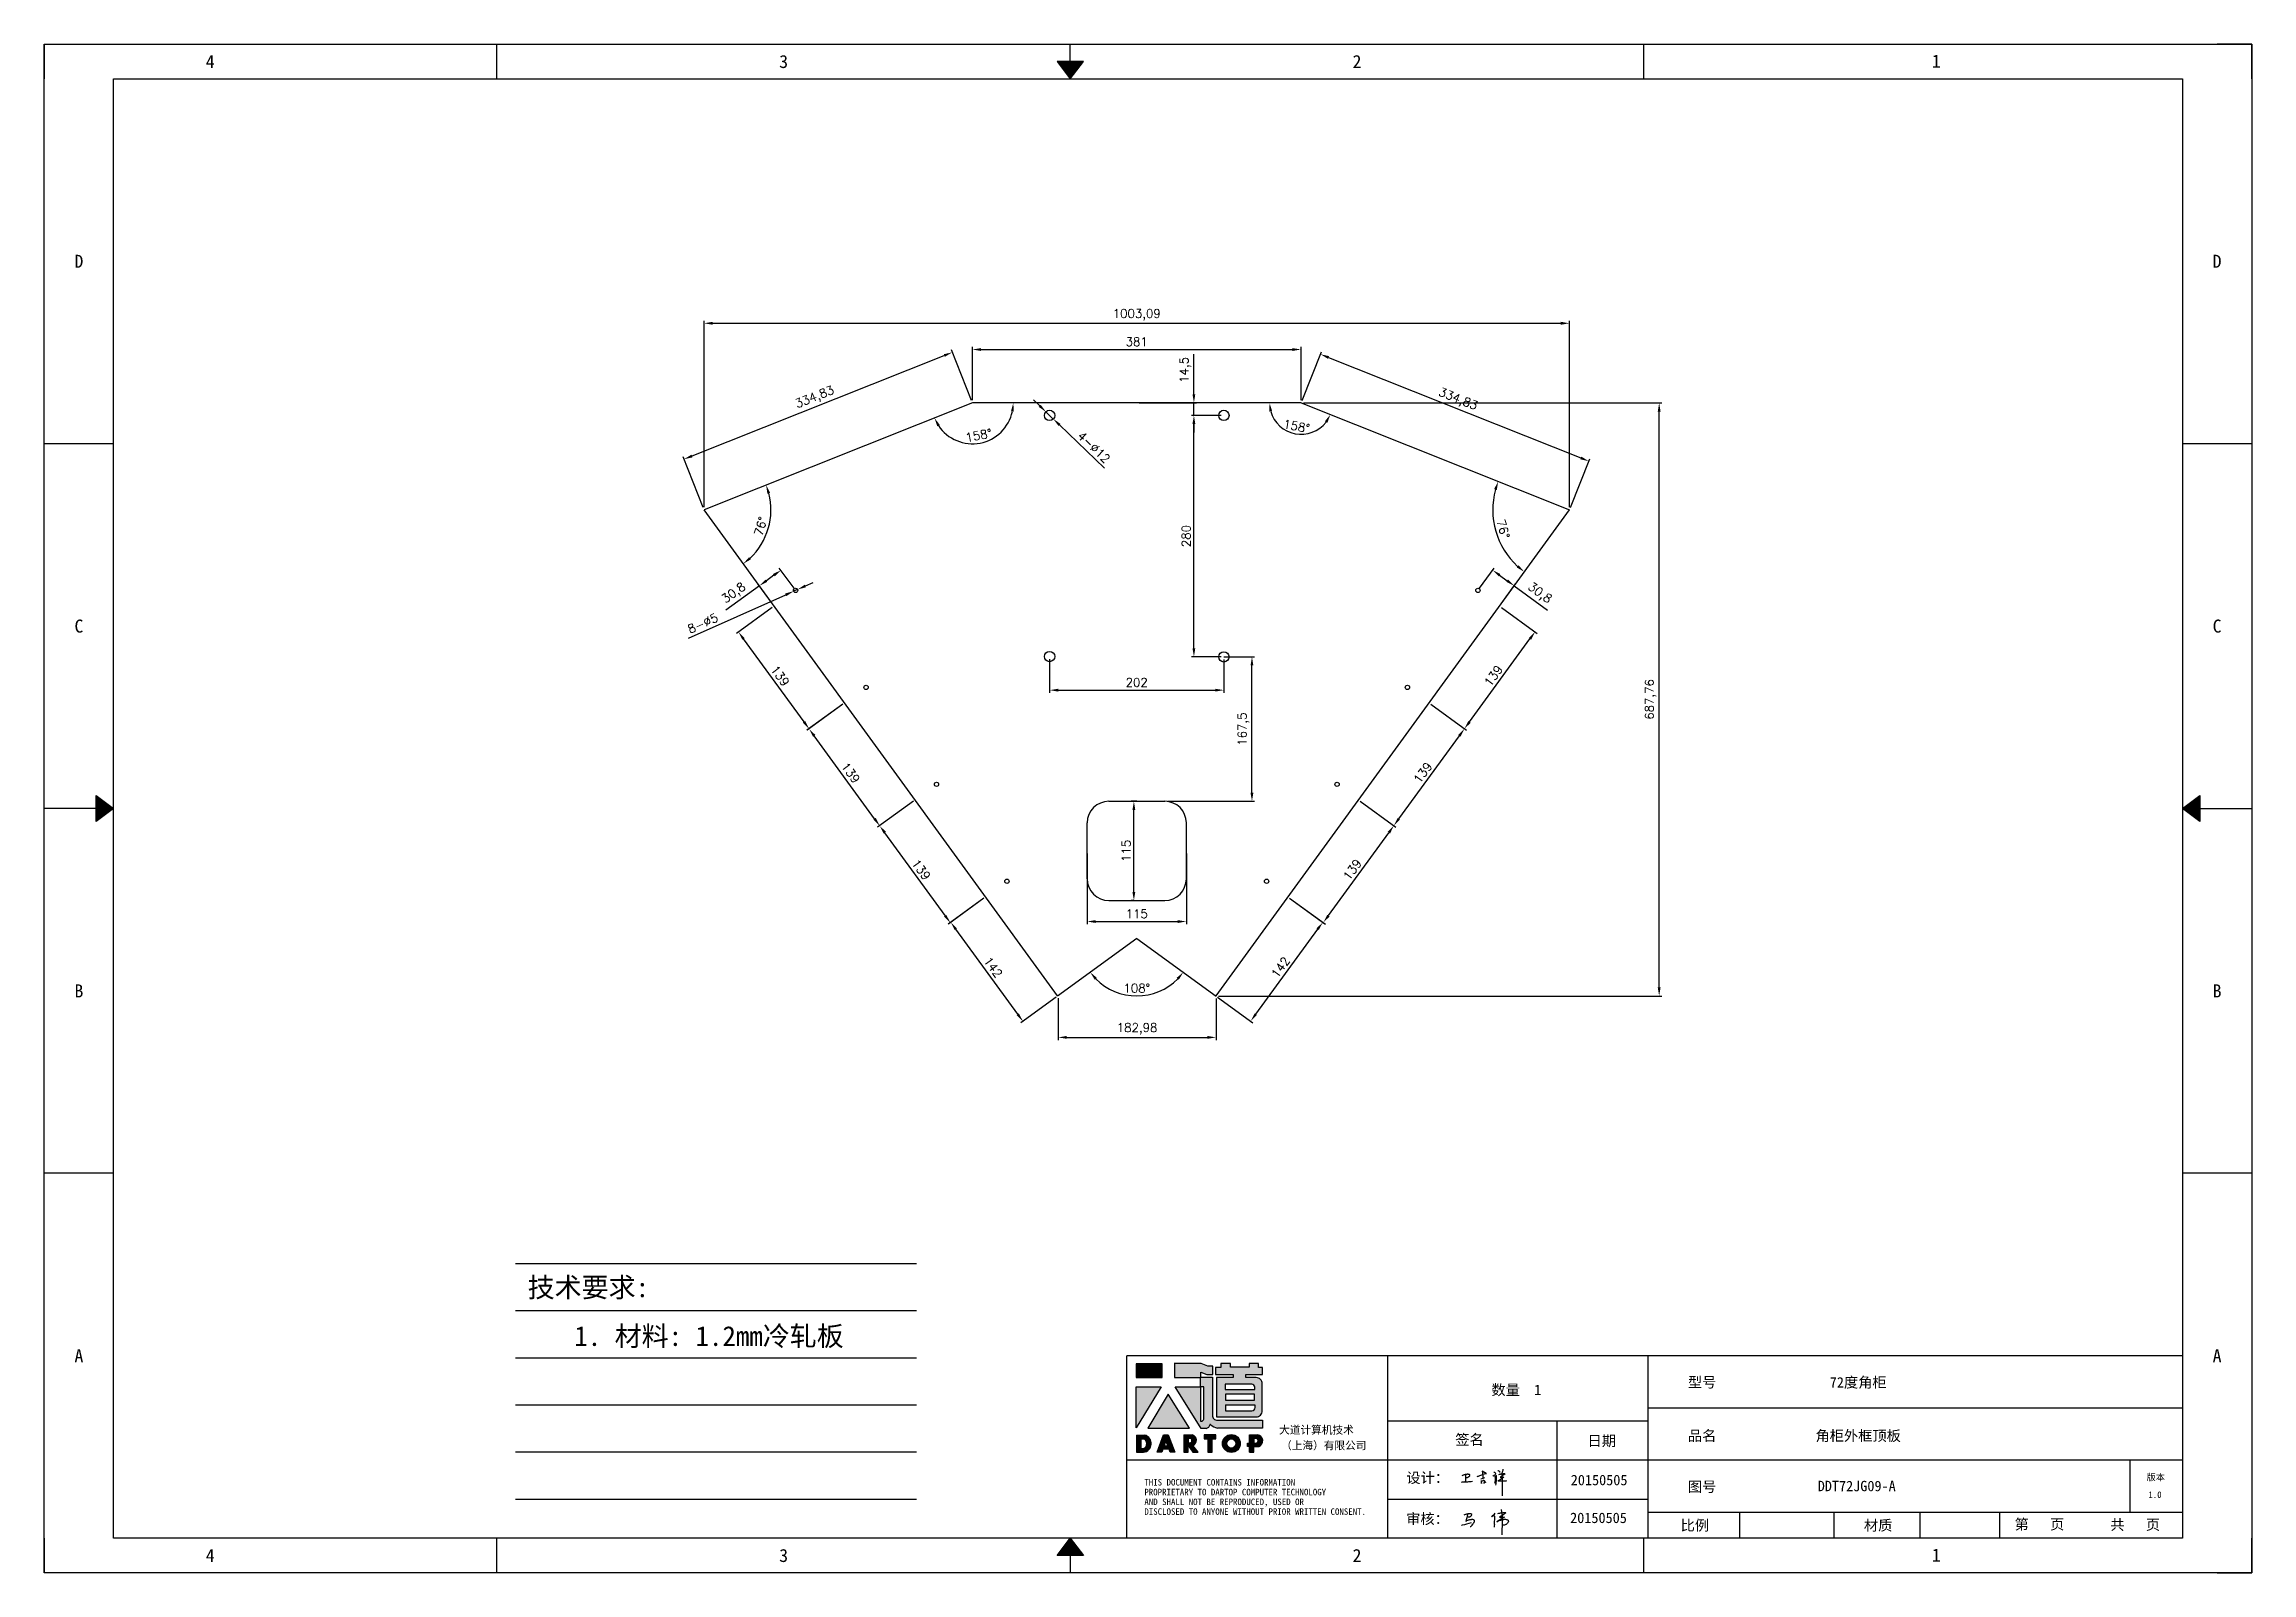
# Model space of a CAD drawing. Header units: millimetres. Extents: x -43476 to -13830, y -16942 to 55335.
# Drawn here: x -37565 to -35005, y 24800 to 26572 of the extents above; entities that cross this region are included whole.
import ezdxf
from ezdxf.enums import TextEntityAlignment as Align

# ---------------------------------------------------------------- set-up
doc = ezdxf.new("R2010")
doc.units = ezdxf.units.MM
doc.linetypes.add('DOT', pattern=[0.25, 0, -0.25])
doc.layers.add('4', color=7, linetype='Continuous')
doc.layers.add('print', color=30, linetype='Continuous')
doc.layers.add('dim', color=2, linetype='Continuous', lineweight=9)
doc.styles.add('Dartop', font='')
doc.styles.add('HZ', font='')
doc.styles.add('hzHT', font='simhei.ttf')
doc.styles.get("Standard").update_dxf_attribs({"font": 'txt', "bigfont": 'gbcbig.shx'})
doc.styles.get('Dartop').set_extended_font_data('FangSong_GB2312')
doc.styles.get('HZ').set_extended_font_data('SimSun')
doc.dimstyles.new('2-small', dxfattribs={"dimtxt": 10, "dimasz": 10, "dimexe": 3, "dimexo": 3, "dimgap": 4, "dimtad": 1, "dimtxsty": 'Standard', "dimcen": 5, "dimadec": 0, "dimazin": 0, "dimtfac": 1, "dimtmove": 0, "dimatfit": 3, "dimfxl": 0, "dimarcsym": 0})

msp = doc.modelspace()

# ---------------------------------------------------------------- texts
at = {"color": 0}
for s, height, style, p in [('4', 15.108, 'Dartop', (-37372.041, 26552.138)), ('3', 15.108, 'Dartop', (-36707.288, 26552.138)), ('2', 15.108, 'Dartop', (-36042.535, 26552.138)), ('1', 15.108, 'Dartop', (-35370.896, 26552.618)), ('D', 15.108, 'Dartop', (-37524.29, 26320.482)), ('D', 15.108, 'Dartop', (-35045.406, 26320.482)), ('C', 15.108, 'Dartop', (-37524.29, 25897.458)), ('C', 15.108, 'Dartop', (-35045.406, 25897.458)), ('B', 15.108, 'Dartop', (-37524.29, 25474.433)), ('B', 15.108, 'Dartop', (-35045.406, 25474.433)), ('A', 15.108, 'Dartop', (-37524.29, 25051.408)), ('A', 15.108, 'Dartop', (-35045.406, 25051.408)), ('数量  1', 12.0864, 'hzHT', (-35857.828, 25011.789)), ('型号', 12.0864, 'hzHT', (-35642.416, 25020.665)), ('72度角柜', 12.0864, 'hzHT', (-35461.493, 25020.531)), ('签名', 12.0864, 'hzHT', (-35912.121, 24954.19)), ('日期', 12.0864, 'hzHT', (-35758.758, 24952.703)), ('品名', 12.0864, 'hzHT', (-35642.416, 24958.618)), ('角柜外框顶板', 12.0864, 'hzHT', (-35461.493, 24958.618)), ('20150505', 12.0864, 'hzHT', (-35761.861, 24907.264)), ('图号', 12.0864, 'hzHT', (-35642.416, 24899.541)), ('DDT72JG09-A', 12.08642, 'hzHT', (-35463.183, 24900.33)), ('版本', 7.554, 'hzHT', (-35116.492, 24910.49)), ('1.0', 7.554, 'Dartop', (-35117.401, 24890.302)), ('20150505', 12.0864, 'hzHT', (-35762.58, 24863.408)), ('比例', 12.0864, 'hzHT', (-35650.844, 24854.69)), ('材质', 12.0864, 'hzHT', (-35438.344, 24854.69)), ('第   页', 12.0864, 'hzHT', (-35251.376, 24855.943)), ('共   页', 12.0864, 'hzHT', (-35140.352, 24855.503)), ('4', 15.108, 'Dartop', (-37372.041, 24819.752)), ('3', 15.108, 'Dartop', (-36707.288, 24819.752)), ('2', 15.108, 'Dartop', (-36042.535, 24819.752)), ('1', 15.108, 'Dartop', (-35370.896, 24820.231))]:
    msp.add_text(s, height=height, dxfattribs=dict(at, style=style)).set_placement(p, align=Align.MIDDLE_CENTER)
at = {"style": 'HZ'}
for s, p in [('技术要求:', (-36933.66, 25130.687)), ('1. 材料: 1.2mm冷轧板', (-36793.792, 25074.201))]:
    msp.add_text(s, height=22.932, dxfattribs=at).set_placement(p, align=Align.MIDDLE_CENTER)
at = {"color": 0, "style": 'hzHT'}
for s, height, p in [('THIS DOCUMENT CONTAINS INFORMATION', 7.55401, (-36289.049, 24900.858)), ('设计：', 12.0864, (-35985.338, 24903.834)), ('AND SHALL NOT BE REPRODUCED, USED OR', 7.55401, (-36289.049, 24878.196)), ('PROPRIETARY TO DARTOP COMPUTER TECHNOLOGY', 7.55401, (-36289.049, 24889.527)), ('DISCLOSED TO ANYONE WITHOUT PRIOR WRITTEN CONSENT.', 7.55401, (-36289.049, 24866.865)), ('审核：', 12.0864, (-35985.518, 24856.239))]:
    msp.add_text(s, height=height, dxfattribs=at).set_placement(p)
at = {"layer": '4', "color": 0, "style": 'hzHT'}
for s, p in [('大道计算机技术', (-36132.812, 24960.857)), ('（上海）有限公司', (-36130.531, 24942.79))]:
    msp.add_text(s, height=9.0648, dxfattribs=at).set_placement(p)

# ---------------------------------------------------------------- blocks, each defined once
blk = doc.blocks.new('*U5')
at = {"color": 254, "linetype": 'Continuous', "extrusion": (0, 0, -1)}
for points in [[(-17, 0.333), (-16.812, 0.25), (-17, 0.5)], [(-17, 0.333), (-17.188, 0.25), (-16.812, 0.25)], [(-17, 0.333), (-17, 0.5), (-17.188, 0.25)]]:
    blk.add_solid(points, dxfattribs=at)
blk = doc.blocks.new('*U4')
at = {"color": 254, "linetype": 'Continuous', "extrusion": (0, 0, -1)}
for points in [[(-33.167, 11), (-33, 11), (-33.25, 11.188)], [(-33.167, 11), (-33.25, 11.188), (-33.25, 10.812)], [(-33.167, 11), (-33.25, 10.812), (-33, 11)]]:
    blk.add_solid(points, dxfattribs=at)
blk = doc.blocks.new('*U6')
at = {"color": 254, "linetype": 'Continuous'}
for points in [[(17, 21.667), (17.188, 21.75), (16.812, 21.75)], [(17, 21.667), (16.812, 21.75), (17, 21.5)], [(17, 21.667), (17, 21.5), (17.188, 21.75)]]:
    blk.add_solid(points, dxfattribs=at)
blk = doc.blocks.new('*U3')
at = {"color": 254, "linetype": 'Continuous', "extrusion": (0, 0, -1)}
for points in [[(-0.833, 11), (-0.75, 10.812), (-0.75, 11.188)], [(-0.833, 11), (-0.75, 11.188), (-1, 11)], [(-0.833, 11), (-1, 11), (-0.75, 10.812)]]:
    blk.add_solid(points, dxfattribs=at)
blk = doc.blocks.new('dadao')
for p, q in [((48, 19.2), (44.9, 10.4)), ((44.9, 10.4), (51.2, 10.4)), ((51.2, 10.4), (48, 19.2))]:
    blk.add_line(p, q)
for points in [[(41.8, 121.6), (41.8, 143.7), (-0.4, 143.7), (-0.4, 121.6), (41.8, 121.6)], [(104.8, 122), (104.8, 130.3), (114.1, 126.3), (124.2, 126.3), (124.2, 139.6), (115.9, 139.6), (105.1, 143.9), (61.5, 143.9)], [(61.7, 144), (61.7, 121.3), (103.9, 121.3)], [(113.4, 38.7), (105.1, 38.7), (63, 106.5), (103.9, 106.5), (103.9, 120.9), (103.9, 121.3)], [(109.7, 53.6), (109.7, 106.2), (104.3, 106.2), (104.3, 50.4), (106.6, 50.4)], [(144.6, 94.4), (144.6, 84.8), (192, 84.8), (192, 94.1), (144.9, 94.1)], [(120.2, 45), (119.5, 45), (119.5, 44.6)], [(0, 28), (0, 0), (11.8, 0)], [(0.1, 28), (14, 28)], [(7.1, 21.8), (7.1, 6.1), (12, 6.1)], [(7.1, 21.8), (11.4, 21.8)], [(76.8, 28.2), (76.8, 0), (84.1, 0), (84.1, 11.1), (91.6, -0.1), (100.3, -0.1), (91.7, 11.1)], [(76.8, 28.2), (90.6, 28.2)], [(84, 22.7), (84, 15.3), (87.2, 15.3)], [(84, 22.7), (87.3, 22.7)], [(183.7, 0), (183.7, 9.6), (180.6, 9.6), (180.6, 14.9), (183.8, 14.9), (183.8, 28.1), (196.1, 28.1), (196.5, 28.1)], [(183.7, 0), (190.9, 0), (190.9, 9.6), (198.8, 9.6)], [(194.9, 22.3), (190.8, 22.3), (190.8, 15), (194.4, 15)]]:
    blk.add_lwpolyline(points)
blk.add_lwpolyline([(137.1, 144.2), (137.1, 137.9), (128.3, 137.9), (128.3, 126.5), (157.3, 126.5), (157.3, 121.5), (130.3, 121.5), (130.3, 57.5), (194.4, 57.5, 0.414214), (204.4, 67.5), (204.4, 111.3, 0.414214), (194.4, 121.3), (177.5, 121.3), (177.5, 126.3), (204.7, 126.3), (204.7, 137.7), (198.2, 137.7), (198.2, 143.9), (183.3, 143.9), (183.3, 138), (153, 138), (153, 144.2), (137.1, 144.2)], format="xyb", close=True)
for points in [[(104.8, 122), (123.4, 122), (123.4, 60, 0.414214), (131.4, 52), (204.8, 52), (204.8, 39.1), (131.7, 39.1)], [(144.3, 110.8), (144.3, 101.8), (192.3, 101.8), (192.3, 105.5, 0.414214), (187.3, 110.5), (144.3, 110.5)], [(144.6, 77), (144.6, 67.5), (187.6, 67.5, 0.414214), (192.6, 72.5), (192.6, 76.4), (144.6, 76.4)]]:
    blk.add_lwpolyline(points, format="xyb")
for points in [[(-0.3, 106.2), (40.4, 106.2), (-0.3, 39.7), (-0.3, 106.2)], [(51.7, 94.1), (18.4, 39.3), (86.2, 39.3)], [(43.8, 28.2), (51.8, 28.2), (62.6, -0.1), (55, -0.1), (53.2, 5), (42.9, 5), (41.1, 0), (33.6, 0)], [(110, 28.1), (110, 21.9), (116, 21.9), (116, -0.1), (123.2, -0.1), (123.2, 22), (129.2, 22), (129.2, 28.1), (110, 28.1)]]:
    blk.add_lwpolyline(points, close=True)
for radius in [14.5, 7.44]:
    blk.add_circle((154.2, 14.2), radius)
for centre, radius, start, end in [((99.2, 60.7), 12.6, 305.6399, 325.969), ((111.6, 46.7), 8.19, 282.9811, 347.6627), ((136, 61.7), 22.9, 226.7358, 259.3209), ((8.5, 13.9), 8.49, 294.2143, 69.7177), ((9.6, 14.2), 14.4, 278.6604, 72.3203), ((86.4, 19), 3.8, 282.527, 76.7196), ((88.6, 19.4), 8.95, 290.6073, 77.2124), ((193.7, 18.7), 3.8, 280.9891, 72.5513), ((195.7, 18.6), 9.51, 288.8959, 85.2442)]:
    blk.add_arc(centre, radius, start, end)
blk = doc.blocks.new('h')
for p, q in [((20768.1, -2360.9), (20773, -2359.1)), ((20769.5, -2366.9), (20769.8, -2370.6)), ((20769.8, -2370.6), (20770.9, -2378)), ((20770.9, -2378), (20771.5, -2370.6)), ((20772.4, -2369.3), (20774.9, -2367.8)), ((20773, -2359.1), (20784.1, -2355.2)), ((20773.3, -2331.8), (20775.3, -2338.7)), ((20789.1, -2340.9), (20773.5, -2331.9)), ((20775.3, -2338.7), (20775.6, -2351.2)), ((20775.6, -2351.2), (20775.5, -2357.3)), ((20782.2, -2369.2), (20780, -2377.1)), ((20780, -2377.1), (20788.3, -2371.3)), ((20780.1, -2366.4), (20780.8, -2366.4)), ((20781.9, -2367.4), (20782.2, -2369.2)), ((20845.7, -2343.5), (20848.4, -2353)), ((20848.9, -2370.3), (20847.9, -2424)), ((20848.4, -2353), (20848.9, -2370.3))]:
    blk.add_line(p, q)
for points in [[(20696.6, -2372.4, 0.002073), (20710.6, -2371.9, 0.016137), (20719.6, -2371.3, 0.008314), (20736.9, -2369.3)], [(20699.1, -2348.2, -0.029745), (20704.6, -2345.4, -0.046842), (20708.4, -2344.2, -0.00919), (20714.3, -2343, -0.018517), (20717.2, -2342.5, -0.037841), (20720.3, -2342.4, -0.039541), (20723.2, -2342.8, -0.149785), (20726, -2344.3, -0.204935), (20726.9, -2346.6, -0.074872), (20726.5, -2348.3, -0.061615), (20725.6, -2350.3, -0.034204), (20723.8, -2352.6, -0.045776), (20722.3, -2354.1, -0.054985), (20720.4, -2355.3, -0.036348), (20717.3, -2356.5, -0.067752), (20715.7, -2356.8, -0.043553), (20713.2, -2356.7)], [(20755, -2351.9, -0.024077), (20759.9, -2350.1, -0.013147), (20768.7, -2346.5, -0.00522), (20775.4, -2344.1, -0.018517), (20777.3, -2343.4, -0.008274), (20786.3, -2341, -0.039541), (20788.3, -2340.8, -0.079216), (20789.4, -2341, -0.204935)], [(20813.5, -2350.1, 0.007348), (20815.9, -2348.7, 0.008421), (20818, -2347.3, 0.009459), (20819.7, -2346.2, -0.016325), (20820.7, -2345.5, -0.173771), (20821.8, -2345.3, -0.085159), (20823.9, -2346, -0.125883), (20826, -2347.9, -0.160659), (20826.6, -2350.1, -0.010447), (20826.5, -2352.3, -0.008247), (20826.2, -2355.1, -0.002698), (20825.3, -2374, 0.001562), (20823.9, -2383.7, 0.016137)], [(20816.8, -2335, -0.053561), (20819.6, -2336.1, -0.075272), (20821.3, -2337.3, -0.005295), (20822.5, -2338.5, -0.009337), (20823.1, -2339.1, -0.026146), (20823.7, -2339.8, -0.016644), (20824.5, -2340.9)], [(20832.1, -2329.2, -0.053561), (20834.9, -2330.3, -0.075272), (20836.7, -2331.5, -0.005295), (20837.8, -2332.6, -0.009337), (20838.5, -2333.3, -0.026146), (20839, -2334, -0.016644), (20839.8, -2335.1)], [(20836, -2343.7, -0.02797), (20842.1, -2342.6, -0.048868), (20845.6, -2342.2, -0.00919), (20851.1, -2341.4, -0.018517), (20853.9, -2341.1, -0.037841), (20856.7, -2341.2, -0.039541), (20859.4, -2341.6, -0.018282), (20840.6, -2354.7, -0.000937)], [(20847.6, -2340.2, 0.021784), (20849.6, -2335.9, 0.028296), (20850.8, -2332.4, 0.008136), (20851.9, -2328.2, 0.028913), (20852.2, -2327, 0.08193), (20852.1, -2325.9, 0.075058), (20851.7, -2324.7, 0.275043)]]:
    blk.add_lwpolyline(points, format="xyb")
for points in [[(20711.3, -2343.5), (20711.3, -2343.5), (20711.5, -2355.8), (20710.7, -2368), (20710.6, -2371.9)], [(20821.5, -2350.6), (20822.4, -2359.2), (20822.2, -2364.9), (20821.7, -2369), (20821.3, -2376.3), (20823.6, -2368.5), (20827.2, -2366.3), (20829.5, -2366.3)], [(20840.6, -2354.7), (20850, -2354.7), (20855, -2354.3), (20845.9, -2361.1), (20840.5, -2364), (20833, -2367.5), (20863.2, -2367.4), (20865.9, -2367.3)]]:
    blk.add_lwpolyline(points)
for centre, radius, start, end in [((20773.7, -2371.2), 2.3, 121.9907, 163.60158), ((20787.5, -2406), 40.3, 100.61827, 108.24823), ((20780.8, -2367.6), 1.15, 9.4675, 90)]:
    blk.add_arc(centre, radius, start, end)
blk = doc.blocks.new('*D190')
at = {"layer": 'Defpoints', "color": 0, "transparency": 16777216}
for p in [(-36107.4, 26218.2), (-36488.4, 26156.3), (-36107.4, 26156.3)]:
    blk.add_point(p, dxfattribs=at)
at = {"layer": 'dim', "color": 0, "lineweight": -2, "transparency": 16777216}
for p, q in [((-36488.4, 26159.3), (-36488.4, 26221.2)), ((-36478.4, 26218.2), (-36117.4, 26218.2)), ((-36107.4, 26159.3), (-36107.4, 26221.2))]:
    blk.add_line(p, q, dxfattribs=at)
at = {"layer": 'dim', "color": 0, "transparency": 16777216}
for points in [[(-36478.4, 26219.8), (-36478.4, 26216.5), (-36488.4, 26218.2)], [(-36117.4, 26219.8), (-36117.4, 26216.5), (-36107.4, 26218.2)]]:
    blk.add_solid(points, dxfattribs=at)
at = {"layer": 'dim', "color": 0, "transparency": 16777216, "insert": (-36297.9, 26227.2), "char_height": 10, "attachment_point": 5}
blk.add_mtext('381', dxfattribs=at)
blk = doc.blocks.new('*D191')
at = {"layer": 'Defpoints', "color": 0}
for p in [(-36398.9, 25862.1), (-36196.9, 25861.8), (-36196.9, 25823.2)]:
    blk.add_point(p, dxfattribs=at)
at = {"layer": 'dim', "color": 0, "lineweight": -2}
for p, q in [((-36398.9, 25859.1), (-36398.9, 25820.2)), ((-36196.9, 25858.8), (-36196.9, 25820.2)), ((-36388.9, 25823.2), (-36206.9, 25823.2))]:
    blk.add_line(p, q, dxfattribs=at)
at = {"layer": 'dim', "color": 0}
for points in [[(-36388.9, 25824.8), (-36388.9, 25821.5), (-36398.9, 25823.2)], [(-36206.9, 25824.8), (-36206.9, 25821.5), (-36196.9, 25823.2)]]:
    blk.add_solid(points, dxfattribs=at)
at = {"layer": 'dim', "color": 0, "insert": (-36297.9, 25832.2), "char_height": 10, "attachment_point": 5}
blk.add_mtext('202', dxfattribs=at)
blk = doc.blocks.new('*D192')
at = {"layer": 'Defpoints', "color": 0}
for p in [(-36297.9, 26156.3), (-36231.6, 26156.3), (-36196.9, 26141.8)]:
    blk.add_point(p, dxfattribs=at)
at = {"layer": 'dim', "color": 0, "lineweight": -2}
for p, q in [((-36231.6, 26166.3), (-36231.6, 26212.6)), ((-36294.9, 26156.3), (-36228.6, 26156.3)), ((-36199.9, 26141.8), (-36234.6, 26141.8)), ((-36231.6, 26141.8), (-36231.6, 26156.3)), ((-36231.6, 26131.8), (-36231.6, 26121.8))]:
    blk.add_line(p, q, dxfattribs=at)
at = {"layer": 'dim', "color": 0}
for points in [[(-36233.3, 26166.3), (-36230, 26166.3), (-36231.6, 26156.3)], [(-36233.3, 26131.8), (-36230, 26131.8), (-36231.6, 26141.8)]]:
    blk.add_solid(points, dxfattribs=at)
at = {"layer": 'dim', "color": 0, "insert": (-36241.5, 26194.5), "char_height": 10, "attachment_point": 5, "rotation": 90}
blk.add_mtext('14,5', dxfattribs=at)
blk = doc.blocks.new('*D193')
at = {"layer": 'Defpoints', "color": 0, "transparency": 16777216}
for p in [(-36301.2, 25694.3), (-36294.9, 25694.3), (-36297.9, 25579.3)]:
    blk.add_point(p, dxfattribs=at)
at = {"layer": 'dim', "color": 0, "lineweight": -2, "transparency": 16777216}
for p, q in [((-36297.9, 25694.3), (-36304.2, 25694.3)), ((-36301.2, 25589.3), (-36301.2, 25684.3)), ((-36300.9, 25579.3), (-36304.2, 25579.3))]:
    blk.add_line(p, q, dxfattribs=at)
at = {"layer": 'dim', "color": 0, "transparency": 16777216}
for points in [[(-36302.9, 25684.3), (-36299.6, 25684.3), (-36301.2, 25694.3)], [(-36302.9, 25589.3), (-36299.6, 25589.3), (-36301.2, 25579.3)]]:
    blk.add_solid(points, dxfattribs=at)
at = {"layer": 'dim', "color": 0, "transparency": 16777216, "insert": (-36310.2, 25636.8), "char_height": 10, "attachment_point": 5, "rotation": 90}
blk.add_mtext('115', dxfattribs=at)
blk = doc.blocks.new('*D194')
at = {"layer": 'Defpoints', "color": 0, "transparency": 16777216}
for p in [(-36355.4, 25636.8), (-36240.4, 25636.8), (-36240.4, 25554.9)]:
    blk.add_point(p, dxfattribs=at)
at = {"layer": 'dim', "color": 0, "lineweight": -2, "transparency": 16777216}
for p, q in [((-36355.4, 25633.8), (-36355.4, 25551.9)), ((-36240.4, 25633.8), (-36240.4, 25551.9)), ((-36345.4, 25554.9), (-36250.4, 25554.9))]:
    blk.add_line(p, q, dxfattribs=at)
at = {"layer": 'dim', "color": 0, "transparency": 16777216}
for points in [[(-36345.4, 25556.5), (-36345.4, 25553.2), (-36355.4, 25554.9)], [(-36250.4, 25556.5), (-36250.4, 25553.2), (-36240.4, 25554.9)]]:
    blk.add_solid(points, dxfattribs=at)
at = {"layer": 'dim', "color": 0, "transparency": 16777216, "insert": (-36297.9, 25563.9), "char_height": 10, "attachment_point": 5}
blk.add_mtext('115', dxfattribs=at)
blk = doc.blocks.new('*D195')
at = {"layer": 'Defpoints', "color": 0}
for p in [(-36231.6, 26141.8), (-36196.9, 26141.8), (-36196.9, 25861.8)]:
    blk.add_point(p, dxfattribs=at)
at = {"layer": 'dim', "color": 0, "lineweight": -2}
for p, q in [((-36199.9, 26141.8), (-36234.6, 26141.8)), ((-36231.6, 25871.8), (-36231.6, 26131.8)), ((-36199.9, 25861.8), (-36234.6, 25861.8))]:
    blk.add_line(p, q, dxfattribs=at)
at = {"layer": 'dim', "color": 0}
for points in [[(-36233.3, 26131.8), (-36230, 26131.8), (-36231.6, 26141.8)], [(-36233.3, 25871.8), (-36230, 25871.8), (-36231.6, 25861.8)]]:
    blk.add_solid(points, dxfattribs=at)
at = {"layer": 'dim', "color": 0, "insert": (-36240.6, 26001.8), "char_height": 10, "attachment_point": 5, "rotation": 90}
blk.add_mtext('280', dxfattribs=at)
blk = doc.blocks.new('*D196')
at = {"layer": 'Defpoints', "color": 0}
for p in [(-36199.9, 25861.8), (-36164.3, 25861.8), (-36265.4, 25694.3)]:
    blk.add_point(p, dxfattribs=at)
at = {"layer": 'dim', "color": 0, "lineweight": -2}
for p, q in [((-36196.9, 25861.8), (-36161.3, 25861.8)), ((-36164.3, 25704.3), (-36164.3, 25851.8)), ((-36262.4, 25694.3), (-36161.3, 25694.3))]:
    blk.add_line(p, q, dxfattribs=at)
at = {"layer": 'dim', "color": 0}
for points in [[(-36166, 25851.8), (-36162.7, 25851.8), (-36164.3, 25861.8)], [(-36166, 25704.3), (-36162.7, 25704.3), (-36164.3, 25694.3)]]:
    blk.add_solid(points, dxfattribs=at)
at = {"layer": 'dim', "color": 0, "insert": (-36174.2, 25778), "char_height": 10, "attachment_point": 5, "rotation": 90}
blk.add_mtext('167,5', dxfattribs=at)
blk = doc.blocks.new('*D197')
at = {"layer": 'Defpoints', "color": 0}
for p in [(-36403.2, 26145.9), (-36394.6, 26137.6)]:
    blk.add_point(p, dxfattribs=at)
at = {"layer": 'dim', "color": 0, "lineweight": -2}
for p, q in [((-36410.4, 26152.9), (-36417.6, 26159.8)), ((-36403.2, 26145.9), (-36394.6, 26137.6)), ((-36335.2, 26080.6), (-36387.3, 26130.7))]:
    blk.add_line(p, q, dxfattribs=at)
at = {"layer": 'dim', "color": 0}
for points in [[(-36409.3, 26154.1), (-36411.6, 26151.7), (-36403.2, 26145.9)], [(-36386.2, 26131.9), (-36388.5, 26129.5), (-36394.6, 26137.6)]]:
    blk.add_solid(points, dxfattribs=at)
at = {"layer": 'dim', "color": 0, "insert": (-36347.5, 26104.9), "char_height": 10, "attachment_point": 5, "rotation": 316.1476}
blk.add_mtext('4-∅12', dxfattribs=at)
blk = doc.blocks.new('*D335')
at = {"layer": 'Defpoints', "color": 0}
for p in [(-35902.3, 25938.9), (-35860.4, 25944.2), (-35877.4, 25920.8)]:
    blk.add_point(p, dxfattribs=at)
at = {"layer": 'dim', "color": 0, "lineweight": -2}
for p, q in [((-35900.5, 25941.3), (-35883.5, 25964.8)), ((-35877.2, 25956.4), (-35868.4, 25950.1)), ((-35875.6, 25923.2), (-35858.6, 25946.6)), ((-35860.4, 25944.2), (-35821.5, 25916))]:
    blk.add_line(p, q, dxfattribs=at)
at = {"layer": 'dim', "color": 0}
for points in [[(-35876.2, 25957.8), (-35878.2, 25955.1), (-35885.3, 25962.3)], [(-35867.5, 25951.4), (-35869.4, 25948.7), (-35860.4, 25944.2)]]:
    blk.add_solid(points, dxfattribs=at)
at = {"layer": 'dim', "color": 0, "insert": (-35831.1, 25935.1), "char_height": 10, "attachment_point": 5, "rotation": 323.9888}
blk.add_mtext('30,8', dxfattribs=at)
blk = doc.blocks.new('*D331')
at = {"layer": 'Defpoints', "color": 0}
for p in [(-36123.2, 25583.9), (-36082.2, 25554), (-36206.8, 25469.1)]:
    blk.add_point(p, dxfattribs=at)
at = {"layer": 'dim', "color": 0, "lineweight": -2}
for p, q in [((-36120.8, 25582.1), (-36079.8, 25552.3)), ((-36159.9, 25447.3), (-36088.1, 25546)), ((-36204.4, 25467.3), (-36163.4, 25437.5))]:
    blk.add_line(p, q, dxfattribs=at)
at = {"layer": 'dim', "color": 0}
for points in [[(-36089.5, 25546.9), (-36086.8, 25545), (-36082.2, 25554)], [(-36161.3, 25448.3), (-36158.6, 25446.4), (-36165.8, 25439.3)]]:
    blk.add_solid(points, dxfattribs=at)
at = {"layer": 'dim', "color": 0, "insert": (-36131.3, 25501.9), "char_height": 10, "attachment_point": 5, "rotation": 53.9356}
blk.add_mtext('142', dxfattribs=at)
blk = doc.blocks.new('*D332')
at = {"layer": 'Defpoints', "color": 0}
for p in [(-36041.4, 25696.2), (-35999.8, 25666), (-36123.2, 25583.9)]:
    blk.add_point(p, dxfattribs=at)
at = {"layer": 'dim', "color": 0, "lineweight": -2}
for p, q in [((-36038.9, 25694.5), (-35997.4, 25664.2)), ((-36075.7, 25561.7), (-36005.7, 25657.9)), ((-36120.8, 25582.1), (-36079.2, 25551.8))]:
    blk.add_line(p, q, dxfattribs=at)
at = {"layer": 'dim', "color": 0}
for points in [[(-36007, 25658.9), (-36004.3, 25656.9), (-35999.8, 25666)], [(-36077.1, 25562.7), (-36074.4, 25560.7), (-36081.6, 25553.6)]]:
    blk.add_solid(points, dxfattribs=at)
at = {"layer": 'dim', "color": 0, "insert": (-36048, 25615.1), "char_height": 10, "attachment_point": 5, "rotation": 53.9358}
blk.add_mtext('139', dxfattribs=at)
blk = doc.blocks.new('*D333')
at = {"layer": 'Defpoints', "color": 0}
for p in [(-35959.5, 25808.6), (-35918, 25778.3), (-36041.4, 25696.2)]:
    blk.add_point(p, dxfattribs=at)
at = {"layer": 'dim', "color": 0, "lineweight": -2}
for p, q in [((-35957.1, 25806.8), (-35915.5, 25776.6)), ((-35993.9, 25674), (-35923.9, 25770.2)), ((-36038.9, 25694.5), (-35997.4, 25664.2))]:
    blk.add_line(p, q, dxfattribs=at)
at = {"layer": 'dim', "color": 0}
for points in [[(-35925.2, 25771.2), (-35922.5, 25769.3), (-35918, 25778.3)], [(-35995.3, 25675), (-35992.6, 25673.1), (-35999.8, 25666)]]:
    blk.add_solid(points, dxfattribs=at)
at = {"layer": 'dim', "color": 0, "insert": (-35966.2, 25727.4), "char_height": 10, "attachment_point": 5, "rotation": 53.9358}
blk.add_mtext('139', dxfattribs=at)
blk = doc.blocks.new('*D334')
at = {"layer": 'Defpoints', "color": 0}
for p in [(-35877.7, 25920.9), (-35836.2, 25890.7), (-35959.5, 25808.6)]:
    blk.add_point(p, dxfattribs=at)
at = {"layer": 'dim', "color": 0, "lineweight": -2}
for p, q in [((-35875.2, 25919.2), (-35833.7, 25888.9)), ((-35912.1, 25786.4), (-35842.1, 25882.6)), ((-35957.1, 25806.8), (-35915.6, 25776.6))]:
    blk.add_line(p, q, dxfattribs=at)
at = {"layer": 'dim', "color": 0}
for points in [[(-35843.4, 25883.6), (-35840.7, 25881.6), (-35836.2, 25890.7)], [(-35913.5, 25787.4), (-35910.8, 25785.4), (-35918, 25778.3)]]:
    blk.add_solid(points, dxfattribs=at)
at = {"layer": 'dim', "color": 0, "insert": (-35884.4, 25839.8), "char_height": 10, "attachment_point": 5, "rotation": 53.9097}
blk.add_mtext('139', dxfattribs=at)
blk = doc.blocks.new('*D341')
at = {"layer": 'Defpoints', "color": 0}
for p in [(-36735.4, 25944.2), (-36693.4, 25938.9), (-36718.4, 25920.8)]:
    blk.add_point(p, dxfattribs=at)
at = {"layer": 'dim', "color": 0, "lineweight": -2}
for p, q in [((-36718.6, 25956.4), (-36727.3, 25950.1)), ((-36695.2, 25941.3), (-36712.3, 25964.8)), ((-36735.4, 25944.2), (-36774.2, 25916)), ((-36720.1, 25923.2), (-36737.2, 25946.6))]:
    blk.add_line(p, q, dxfattribs=at)
at = {"layer": 'dim', "color": 0}
for points in [[(-36719.6, 25957.8), (-36717.6, 25955.1), (-36710.5, 25962.3)], [(-36728.3, 25951.4), (-36726.3, 25948.7), (-36735.4, 25944.2)]]:
    blk.add_solid(points, dxfattribs=at)
at = {"layer": 'dim', "color": 0, "insert": (-36764.6, 25935.1), "char_height": 10, "attachment_point": 5, "rotation": 36.0112}
blk.add_mtext('30,8', dxfattribs=at)
blk = doc.blocks.new('*D337')
at = {"layer": 'Defpoints', "color": 0}
for p in [(-36472.6, 25583.9), (-36513.5, 25554), (-36389, 25469.1)]:
    blk.add_point(p, dxfattribs=at)
at = {"layer": 'dim', "color": 0, "lineweight": -2}
for p, q in [((-36475, 25582.1), (-36515.9, 25552.3)), ((-36435.8, 25447.3), (-36507.6, 25546)), ((-36391.4, 25467.3), (-36432.3, 25437.5))]:
    blk.add_line(p, q, dxfattribs=at)
at = {"layer": 'dim', "color": 0}
for points in [[(-36506.3, 25546.9), (-36509, 25545), (-36513.5, 25554)], [(-36434.5, 25448.3), (-36437.2, 25446.4), (-36429.9, 25439.3)]]:
    blk.add_solid(points, dxfattribs=at)
at = {"layer": 'dim', "color": 0, "insert": (-36464.4, 25501.9), "char_height": 10, "attachment_point": 5, "rotation": 306.0644}
blk.add_mtext('142', dxfattribs=at)
blk = doc.blocks.new('*D338')
at = {"layer": 'Defpoints', "color": 0}
for p in [(-36554.4, 25696.2), (-36596, 25666), (-36472.6, 25583.9)]:
    blk.add_point(p, dxfattribs=at)
at = {"layer": 'dim', "color": 0, "lineweight": -2}
for p, q in [((-36556.8, 25694.5), (-36598.4, 25664.2)), ((-36520, 25561.7), (-36590.1, 25657.9)), ((-36475, 25582.1), (-36516.6, 25551.8))]:
    blk.add_line(p, q, dxfattribs=at)
at = {"layer": 'dim', "color": 0}
for points in [[(-36588.7, 25658.9), (-36591.4, 25656.9), (-36596, 25666)], [(-36518.7, 25562.7), (-36521.4, 25560.7), (-36514.1, 25553.6)]]:
    blk.add_solid(points, dxfattribs=at)
at = {"layer": 'dim', "color": 0, "insert": (-36547.8, 25615.1), "char_height": 10, "attachment_point": 5, "rotation": 306.0642}
blk.add_mtext('139', dxfattribs=at)
blk = doc.blocks.new('*D339')
at = {"layer": 'Defpoints', "color": 0}
for p in [(-36636.2, 25808.6), (-36677.8, 25778.3), (-36554.4, 25696.2)]:
    blk.add_point(p, dxfattribs=at)
at = {"layer": 'dim', "color": 0, "lineweight": -2}
for p, q in [((-36638.6, 25806.8), (-36680.2, 25776.6)), ((-36601.8, 25674), (-36671.9, 25770.2)), ((-36556.8, 25694.5), (-36598.4, 25664.2))]:
    blk.add_line(p, q, dxfattribs=at)
at = {"layer": 'dim', "color": 0}
for points in [[(-36670.5, 25771.2), (-36673.2, 25769.3), (-36677.8, 25778.3)], [(-36600.5, 25675), (-36603.2, 25673.1), (-36596, 25666)]]:
    blk.add_solid(points, dxfattribs=at)
at = {"layer": 'dim', "color": 0, "insert": (-36629.6, 25727.4), "char_height": 10, "attachment_point": 5, "rotation": 306.0642}
blk.add_mtext('139', dxfattribs=at)
blk = doc.blocks.new('*D340')
at = {"layer": 'Defpoints', "color": 0}
for p in [(-36718.1, 25920.9), (-36759.6, 25890.7), (-36636.2, 25808.6)]:
    blk.add_point(p, dxfattribs=at)
at = {"layer": 'dim', "color": 0, "lineweight": -2}
for p, q in [((-36720.5, 25919.2), (-36762, 25888.9)), ((-36683.6, 25786.4), (-36753.7, 25882.6)), ((-36638.6, 25806.8), (-36680.1, 25776.6))]:
    blk.add_line(p, q, dxfattribs=at)
at = {"layer": 'dim', "color": 0}
for points in [[(-36752.4, 25883.6), (-36755.1, 25881.6), (-36759.6, 25890.7)], [(-36682.3, 25787.4), (-36685, 25785.4), (-36677.7, 25778.3)]]:
    blk.add_solid(points, dxfattribs=at)
at = {"layer": 'dim', "color": 0, "insert": (-36711.4, 25839.8), "char_height": 10, "attachment_point": 5, "rotation": 306.0903}
blk.add_mtext('139', dxfattribs=at)
blk = doc.blocks.new('*D343')
at = {"layer": 'Defpoints', "color": 0}
for p in [(-36107.4, 26156.3), (-35773.9, 26088.7), (-35796.3, 26032.3)]:
    blk.add_point(p, dxfattribs=at)
at = {"layer": 'dim', "color": 0, "lineweight": -2}
for p, q in [((-36106.3, 26159.1), (-36083.8, 26215.5)), ((-36075.6, 26209), (-35783.2, 26092.4)), ((-35795.2, 26035.1), (-35772.8, 26091.5))]:
    blk.add_line(p, q, dxfattribs=at)
at = {"layer": 'dim', "color": 0}
for points in [[(-36075, 26210.5), (-36076.2, 26207.4), (-36084.9, 26212.7)], [(-35782.5, 26094), (-35783.8, 26090.9), (-35773.9, 26088.7)]]:
    blk.add_solid(points, dxfattribs=at)
at = {"layer": 'dim', "color": 0, "insert": (-35925.7, 26159.8), "char_height": 10, "attachment_point": 5, "rotation": 338.2727}
blk.add_mtext('334,83', dxfattribs=at)
blk = doc.blocks.new('*D344')
at = {"layer": 'Defpoints', "color": 0}
for p in [(-36511.7, 26214.9), (-36488.4, 26156.3), (-36799.4, 26032.3)]:
    blk.add_point(p, dxfattribs=at)
at = {"layer": 'dim', "color": 0, "lineweight": -2}
for p, q in [((-36813.5, 26094.7), (-36521, 26211.2)), ((-36489.5, 26159.1), (-36512.8, 26217.7)), ((-36800.5, 26035.1), (-36823.9, 26093.7))]:
    blk.add_line(p, q, dxfattribs=at)
at = {"layer": 'dim', "color": 0}
for points in [[(-36521.6, 26212.7), (-36520.4, 26209.7), (-36511.7, 26214.9)], [(-36814.1, 26096.2), (-36812.9, 26093.1), (-36822.8, 26091)]]:
    blk.add_solid(points, dxfattribs=at)
at = {"layer": 'dim', "color": 0, "insert": (-36670.9, 26162.1), "char_height": 10, "attachment_point": 5, "rotation": 21.7273}
blk.add_mtext('334,83', dxfattribs=at)
blk = doc.blocks.new('*D345')
at = {"layer": 'Defpoints', "color": 0}
for p in [(-36488.4, 26156.3), (-36107.4, 26156.3), (-36107.4, 26156.3), (-36129.5, 26127.2), (-35796.3, 26032.3)]:
    blk.add_point(p, dxfattribs=at)
at = {"layer": 'dim', "color": 0, "lineweight": -2}
blk.add_arc((-36107.4, 26156.3), 36.5, 195.7272, 322.5455, dxfattribs=at)
at = {"layer": 'dim', "color": 0}
for points in [[(-36144.2, 26146.2), (-36140.9, 26146.6), (-36143.9, 26156.3)], [(-36079.8, 26134.9), (-36076.9, 26133.2), (-36073.4, 26142.8)]]:
    blk.add_solid(points, dxfattribs=at)
at = {"layer": 'dim', "color": 0, "insert": (-36112.6, 26129.2), "char_height": 10, "attachment_point": 5, "rotation": 349.1363}
blk.add_mtext('158°', dxfattribs=at)
blk = doc.blocks.new('*D346')
at = {"layer": 'Defpoints', "color": 0}
for p in [(-36488.4, 26156.3), (-36488.4, 26156.3), (-36107.4, 26156.3), (-36501, 26110.7), (-36799.4, 26032.3)]:
    blk.add_point(p, dxfattribs=at)
at = {"layer": 'dim', "color": 0, "lineweight": -2}
blk.add_arc((-36488.4, 26156.3), 47.4, 213.8498, 347.8776, dxfattribs=at)
at = {"layer": 'dim', "color": 0}
for points in [[(-36529.2, 26129.1), (-36526.2, 26130.7), (-36532.4, 26138.8)], [(-36443.7, 26146.5), (-36440.4, 26146.2), (-36441, 26156.3)]]:
    blk.add_solid(points, dxfattribs=at)
at = {"layer": 'dim', "color": 0, "insert": (-36481.1, 26118.6), "char_height": 10, "attachment_point": 5, "rotation": 10.8637}
blk.add_mtext('158°', dxfattribs=at)
blk = doc.blocks.new('*D347')
at = {"layer": 'Defpoints', "color": 0}
for p in [(-36107.4, 26156.3), (-35796.3, 26032.3), (-35796.3, 26032.3), (-35885, 26026.9), (-36206, 25468.5)]:
    blk.add_point(p, dxfattribs=at)
at = {"layer": 'dim', "color": 0, "lineweight": -2}
blk.add_arc((-35796.3, 26032.3), 88.9, 164.7237, 227.5489, dxfattribs=at)
at = {"layer": 'dim', "color": 0}
for points in [[(-35883.6, 26056.3), (-35880.5, 26055.2), (-35878.9, 26065.2)], [(-35855.3, 25968.1), (-35857.4, 25965.5), (-35848.6, 25960.4)]]:
    blk.add_solid(points, dxfattribs=at)
at = {"layer": 'dim', "color": 0, "insert": (-35873.1, 26010.1), "char_height": 10, "attachment_point": 5, "rotation": 286.1363}
blk.add_mtext('76°', dxfattribs=at)
blk = doc.blocks.new('*D348')
at = {"layer": 'Defpoints', "color": 0}
for p in [(-36488.4, 26156.3), (-36799.4, 26032.3), (-36799.4, 26032.3), (-36731.6, 25995.1), (-36389.8, 25468.5)]:
    blk.add_point(p, dxfattribs=at)
at = {"layer": 'dim', "color": 0, "lineweight": -2}
blk.add_arc((-36799.4, 26032.3), 77.4, 313.4124, 14.315, dxfattribs=at)
at = {"layer": 'dim', "color": 0}
for points in [[(-36726.1, 26050.9), (-36722.9, 26052), (-36727.6, 26061)], [(-36745.2, 25974.9), (-36747.3, 25977.4), (-36754, 25969.8)]]:
    blk.add_solid(points, dxfattribs=at)
at = {"layer": 'dim', "color": 0, "insert": (-36733.8, 26013.3), "char_height": 10, "attachment_point": 5, "rotation": 73.8637}
blk.add_mtext('76°', dxfattribs=at)
blk = doc.blocks.new('*D349')
at = {"layer": 'Defpoints', "color": 0}
for p in [(-36297.9, 25535.3), (-36297.9, 25535.3), (-36389.8, 25468.5), (-36318.5, 25471.9), (-36206, 25468.5)]:
    blk.add_point(p, dxfattribs=at)
at = {"layer": 'dim', "color": 0, "lineweight": -2}
blk.add_arc((-36297.9, 25535.3), 66.7, 224.5995, 315.4005, dxfattribs=at)
at = {"layer": 'dim', "color": 0}
for points in [[(-36346.6, 25487.4), (-36344.1, 25489.5), (-36351.8, 25496.1)], [(-36251.7, 25489.5), (-36249.1, 25487.4), (-36243.9, 25496.1)]]:
    blk.add_solid(points, dxfattribs=at)
at = {"layer": 'dim', "color": 0, "insert": (-36297.9, 25477.6), "char_height": 10, "attachment_point": 5}
blk.add_mtext('108°', dxfattribs=at)
blk = doc.blocks.new('*D350')
at = {"layer": 'Defpoints', "color": 0}
for p in [(-36389, 25469.1), (-36206, 25468.5), (-36206, 25420.5)]:
    blk.add_point(p, dxfattribs=at)
at = {"layer": 'dim', "color": 0, "lineweight": -2}
for p, q in [((-36389, 25466.1), (-36389, 25417.5)), ((-36206, 25465.5), (-36206, 25417.5)), ((-36379, 25420.5), (-36216, 25420.5))]:
    blk.add_line(p, q, dxfattribs=at)
at = {"layer": 'dim', "color": 0}
for points in [[(-36379, 25422.2), (-36379, 25418.9), (-36389, 25420.5)], [(-36216, 25422.2), (-36216, 25418.9), (-36206, 25420.5)]]:
    blk.add_solid(points, dxfattribs=at)
at = {"layer": 'dim', "color": 0, "insert": (-36297.5, 25430.4), "char_height": 10, "attachment_point": 5}
blk.add_mtext('182,98', dxfattribs=at)
blk = doc.blocks.new('*D351')
at = {"layer": 'Defpoints', "color": 0}
for p in [(-36107.4, 26156.3), (-35692.2, 26156.3), (-36206, 25468.5)]:
    blk.add_point(p, dxfattribs=at)
at = {"layer": 'dim', "color": 0, "lineweight": -2}
for p, q in [((-36104.4, 26156.3), (-35689.2, 26156.3)), ((-35692.2, 25478.5), (-35692.2, 26146.3)), ((-36203, 25468.5), (-35689.2, 25468.5))]:
    blk.add_line(p, q, dxfattribs=at)
at = {"layer": 'dim', "color": 0}
for points in [[(-35693.9, 26146.3), (-35690.6, 26146.3), (-35692.2, 26156.3)], [(-35693.9, 25478.5), (-35690.6, 25478.5), (-35692.2, 25468.5)]]:
    blk.add_solid(points, dxfattribs=at)
at = {"layer": 'dim', "color": 0, "insert": (-35702.1, 25812.4), "char_height": 10, "attachment_point": 5, "rotation": 90}
blk.add_mtext('687,76', dxfattribs=at)
blk = doc.blocks.new('*D352')
at = {"layer": 'Defpoints', "color": 0}
for p in [(-35796.3, 26248.6), (-36799.4, 26032.3), (-35796.3, 26032.3)]:
    blk.add_point(p, dxfattribs=at)
at = {"layer": 'dim', "color": 0, "lineweight": -2}
for p, q in [((-36799.4, 26035.3), (-36799.4, 26251.6)), ((-36789.4, 26248.6), (-35806.3, 26248.6)), ((-35796.3, 26035.3), (-35796.3, 26251.6))]:
    blk.add_line(p, q, dxfattribs=at)
at = {"layer": 'dim', "color": 0}
for points in [[(-36789.4, 26250.3), (-36789.4, 26246.9), (-36799.4, 26248.6)], [(-35806.3, 26250.3), (-35806.3, 26246.9), (-35796.3, 26248.6)]]:
    blk.add_solid(points, dxfattribs=at)
at = {"layer": 'dim', "color": 0, "insert": (-36297.9, 26258.4), "char_height": 10, "attachment_point": 5}
blk.add_mtext('1003,09', dxfattribs=at)
blk = doc.blocks.new('*D353')
at = {"layer": 'Defpoints', "color": 0}
for p in [(-36695.7, 25937.9), (-36691.2, 25939.9)]:
    blk.add_point(p, dxfattribs=at)
at = {"layer": 'dim', "color": 0, "lineweight": -2}
for p, q in [((-36817.6, 25883.4), (-36704.9, 25933.8)), ((-36691.2, 25939.9), (-36695.7, 25937.9)), ((-36682, 25944), (-36672.9, 25948.1))]:
    blk.add_line(p, q, dxfattribs=at)
at = {"layer": 'dim', "color": 0}
for points in [[(-36705.5, 25935.3), (-36704.2, 25932.2), (-36695.7, 25937.9)], [(-36682.7, 25945.5), (-36681.4, 25942.5), (-36691.2, 25939.9)]]:
    blk.add_solid(points, dxfattribs=at)
at = {"layer": 'dim', "color": 0, "insert": (-36800.9, 25900.7), "char_height": 10, "attachment_point": 5, "rotation": 24.0805}
blk.add_mtext('8-∅5', dxfattribs=at)

# ---------------------------------------------------------------- dimensions: what is measured, and where the dimension line sits
at = {"layer": 'dim'}
for base, p1, p2, picture, middle in [((-35796.334, 26248.616), (-36799.421, 26032.336), (-35796.334, 26032.336), '*D352', (-36297.877, 26258.45)), ((-36107.377, 26218.151), (-36488.377, 26156.287), (-36107.377, 26156.287), '*D190', (-36297.877, 26227.151)), ((-36196.878, 25823.164), (-36398.877, 25862.132), (-36196.878, 25861.787), '*D191', (-36297.878, 25832.164)), ((-36240.377, 25554.859), (-36355.377, 25636.787), (-36240.377, 25636.787), '*D194', (-36297.877, 25563.859)), ((-36205.974, 25420.525), (-36388.957, 25469.084), (-36205.974, 25468.515), '*D350', (-36297.465, 25430.358))]:
    dim = msp.add_linear_dim(base=base, p1=p1, p2=p2, dimstyle='2-small', override={"dimpost": '\\X'}, dxfattribs=at)
    dim.commit()
    dim.dimension.update_dxf_attribs({"geometry": picture, "text_midpoint": middle})
for p1, p2, distance, picture, middle in [((-36799.421, 26032.336), (-36488.377, 26156.287), 63.098, '*D344', (-36670.898, 26162.062)), ((-36107.377, 26156.287), (-35796.334, 26032.336), 60.699, '*D343', (-35925.745, 26159.833)), ((-36693.444, 25938.871), (-36718.358, 25920.763), -28.993, '*D341', (-36764.644, 25935.119)), ((-35902.311, 25938.871), (-35877.397, 25920.763), 28.993, '*D335', (-35831.111, 25935.119)), ((-36636.211, 25808.598), (-36718.091, 25920.923), 51.361, '*D340', (-36711.383, 25839.807)), ((-35959.544, 25808.598), (-35877.664, 25920.923), -51.361, '*D334', (-35884.372, 25839.807)), ((-36554.383, 25696.236), (-36636.211, 25808.598), 51.426, '*D339', (-36629.592, 25727.441)), ((-36041.372, 25696.236), (-35959.544, 25808.598), -51.426, '*D333', (-35966.162, 25727.441)), ((-36472.555, 25583.874), (-36554.383, 25696.236), 51.426, '*D338', (-36547.764, 25615.079)), ((-36123.2, 25583.874), (-36041.372, 25696.236), -51.426, '*D332', (-36047.991, 25615.079)), ((-36388.957, 25469.084), (-36472.555, 25583.874), 50.673, '*D337', (-36464.443, 25501.946)), ((-36206.797, 25469.084), (-36123.2, 25583.874), -50.673, '*D331', (-36131.312, 25501.946))]:
    dim = msp.add_aligned_dim(p1=p1, p2=p2, distance=distance, dimstyle='2-small', override={"dimpost": '\\X'}, dxfattribs=at)
    dim.commit()
    dim.dimension.update_dxf_attribs({"geometry": picture, "text_midpoint": middle})
for base, p1, p2, picture, middle in [((-36231.6341, 26156.2873), (-36196.8773, 26141.7825), (-36297.8773, 26156.2873), '*D192', (-36241.4674, 26194.454)), ((-36231.6341, 26141.7825), (-36196.8782, 25861.7873), (-36196.8773, 26141.7825), '*D195', (-36240.6341, 26001.7849)), ((-35692.241, 26156.287), (-36205.965, 25468.527), (-36107.377, 26156.287), '*D351', (-35702.075, 25812.407)), ((-36164.344, 25861.787), (-36265.377, 25694.287), (-36199.878, 25861.787), '*D196', (-36174.178, 25778.037)), ((-36301.243, 25694.287), (-36297.877, 25579.287), (-36294.877, 25694.287), '*D193', (-36310.243, 25636.787))]:
    dim = msp.add_linear_dim(base=base, p1=p1, p2=p2, angle=90, dimstyle='2-small', override={"dimpost": '\\X'}, dxfattribs=at)
    dim.commit()
    dim.dimension.update_dxf_attribs({"geometry": picture, "text_midpoint": middle})
for p1, p2, text, picture, middle in [((-36403.204, 26145.939), (-36394.551, 26137.626), '4-<>', '*D197', (-36353.725, 26098.404)), ((-36691.161, 25939.891), (-36695.726, 25937.851), '8-<>', '*D353', (-36797.188, 25892.507))]:
    dim = msp.add_diameter_dim_2p(p1=p1, p2=p2, text=text, dimstyle='2-small', override={"dimpost": '\\X'}, dxfattribs=at)
    dim.commit()
    dim.dimension.update_dxf_attribs({"geometry": picture, "text_midpoint": middle, "dimtype": 163})
for base, line1, line2, picture, middle in [((-36501.044, 26110.66), ((-36107.377, 26156.287), (-36488.377, 26156.287)), ((-36488.377, 26156.287), (-36799.421, 26032.336)), '*D346', (-36481.149, 26118.622)), ((-36731.609, 25995.122), ((-36488.377, 26156.287), (-36799.421, 26032.336)), ((-36389.79, 25468.527), (-36799.421, 26032.336)), '*D348', (-36733.762, 26013.34)), ((-36129.494, 26127.194), ((-36107.377, 26156.287), (-35796.334, 26032.336)), ((-36107.377, 26156.287), (-36488.377, 26156.287)), '*D345', (-36112.569, 26129.235)), ((-35885.03, 26026.888), ((-36107.377, 26156.287), (-35796.334, 26032.336)), ((-36205.965, 25468.527), (-35796.334, 26032.336)), '*D347', (-35873.051, 26010.14)), ((-36318.485, 25471.862), ((-36297.877, 25535.287), (-36205.974, 25468.515)), ((-36297.877, 25535.287), (-36389.781, 25468.515)), '*D349', (-36297.877, 25477.598))]:
    dim = msp.add_angular_dim_2l(base=base, line1=line1, line2=line2, dimstyle='2-small', override={"dimpost": '\\X'}, dxfattribs=at)
    dim.commit()
    dim.dimension.update_dxf_attribs({"geometry": picture, "text_midpoint": middle})

# ---------------------------------------------------------------- hatches: boundary and pattern name
for points in [[(-36268.482, 25042.052), (-36298.617, 25042.052), (-36298.617, 25026.308), (-36268.482, 25026.308)], [(-36269.452, 25015.292), (-36298.536, 25015.292), (-36298.536, 24967.806)], [(-36261.39, 25006.675), (-36285.165, 24967.49), (-36236.753, 24967.49)], [(-36206.014, 24959.472), (-36219.772, 24959.472), (-36219.772, 24955.107), (-36215.479, 24955.107), (-36215.479, 24939.378), (-36210.34, 24939.378), (-36210.34, 24955.117), (-36206.014, 24955.117)]]:
    msp.add_hatch(color=0).paths.add_polyline_path(points)
h = msp.add_hatch(color=0)
h.paths.add_polyline_path([(-36223.448, 25032.484), (-36216.797, 25029.611), (-36209.607, 25029.611), (-36209.607, 25039.127), (-36215.539, 25039.127), (-36223.268, 25042.18), (-36254.243, 25042.18), (-36254.243, 25026.085), (-36224.105, 25026.085), (-36224.105, 25025.759), (-36224.105, 25015.472), (-36253.33, 25015.472), (-36223.27, 24967.096), (-36217.318, 24967.096, 0.27937482), (-36212.972, 24971.322), (-36212.972, 24971.545), (-36212.447, 24971.545, 0.14314537), (-36204.253, 24967.374), (-36152.019, 24967.374), (-36152.019, 24976.549), (-36204.475, 24976.549, -0.41421356), (-36210.189, 24982.263), (-36210.189, 25026.593), (-36223.448, 25026.593)])
h.paths.add_polyline_path([(-36223.801, 25015.267), (-36219.972, 25015.266), (-36219.972, 24977.719, -0.08893574), (-36222.191, 24975.437), (-36223.815, 24975.437)], flags=16)
h = msp.add_hatch(color=0)
h.paths.add_polyline_path([(-36152.109, 25037.795), (-36156.756, 25037.795), (-36156.756, 25042.216), (-36167.379, 25042.216), (-36167.379, 25038.016), (-36189.066, 25038.016), (-36189.066, 25042.437), (-36200.425, 25042.437), (-36200.425, 25037.934), (-36206.701, 25037.934), (-36206.701, 25029.784), (-36185.99, 25029.784), (-36185.99, 25026.179), (-36205.289, 25026.179), (-36205.289, 24980.539), (-36159.472, 24980.539, 0.41421356), (-36152.33, 24987.681), (-36152.33, 25018.936, 0.41421356), (-36159.472, 25026.078), (-36171.584, 25026.078), (-36171.584, 25029.615), (-36152.109, 25029.615)])
h.paths.add_polyline_path([(-36164.532, 25018.341, -0.41421356), (-36160.961, 25014.77), (-36160.961, 25012.151), (-36195.263, 25012.151), (-36195.263, 25018.341)], flags=16)
h.paths.add_polyline_path([(-36161.183, 25006.625), (-36161.183, 24999.993), (-36195.042, 24999.993), (-36195.042, 25006.625)], flags=16)
h.paths.add_polyline_path([(-36160.74, 24994.024), (-36160.74, 24991.184, -0.41421356), (-36164.311, 24987.613), (-36195.042, 24987.613), (-36195.042, 24994.024)], flags=16)
h = msp.add_hatch(color=0)
h.paths.add_polyline_path([(-36288.344, 24959.4), (-36298.322, 24959.4), (-36298.322, 24939.437), (-36289.919, 24939.437, 0.79301591)])
h.paths.add_polyline_path([(-36289.771, 24943.809), (-36293.26, 24943.809), (-36293.26, 24955.028), (-36290.156, 24955.028, -0.67136089)], flags=16)
h = msp.add_hatch(color=0)
h.paths.add_polyline_path([(-36261.315, 24959.564), (-36267.009, 24959.564), (-36274.332, 24939.416), (-36268.938, 24939.416), (-36267.669, 24942.987), (-36260.362, 24942.987), (-36259.065, 24939.373), (-36253.628, 24939.373)])
h.paths.add_polyline_path([(-36261.758, 24946.836), (-36266.285, 24946.836), (-36264.063, 24953.167)], flags=16)
h = msp.add_hatch(color=0)
h.paths.add_polyline_path([(-36233.637, 24959.55), (-36243.45, 24959.55), (-36243.45, 24939.405), (-36238.264, 24939.405), (-36238.264, 24947.391), (-36232.934, 24939.333), (-36226.668, 24939.333), (-36232.802, 24947.341, 0.74405494)])
h.paths.add_polyline_path([(-36238.312, 24950.373), (-36238.312, 24955.663), (-36235.994, 24955.663, -0.79680897), (-36236.028, 24950.373)], flags=16)
h = msp.add_hatch(color=0)
h.paths.add_polyline_path([(-36198.534, 24949.55, 1), (-36177.848, 24949.55, 1)])
h.paths.add_polyline_path([(-36182.878, 24949.55, -1), (-36193.505, 24949.55, -1)], flags=16)
h = msp.add_hatch(color=0)
h.paths.add_polyline_path([(-36158.007, 24959.503), (-36158.304, 24959.503), (-36167.052, 24959.503), (-36167.052, 24950.101), (-36169.373, 24950.101), (-36169.373, 24946.284), (-36167.089, 24946.284), (-36167.089, 24939.44), (-36161.982, 24939.44), (-36161.982, 24946.311), (-36156.371, 24946.311, 0.81230381)])
h.paths.add_polyline_path([(-36162.058, 24950.127), (-36162.058, 24955.386), (-36159.152, 24955.386, -0.77821343), (-36159.449, 24950.127)], flags=16)

# ---------------------------------------------------------------- linework, layer by layer
at = {"color": 0, "linetype": 'DOT'}
for p, q in [((-37564.578, 26572.282), (-35045.406, 26572.282)), ((-37564.578, 24839.896), (-37564.578, 26531.994)), ((-35005.118, 26531.994), (-35005.118, 24839.896)), ((-35045.406, 24799.608), (-37564.578, 24799.608))]:
    msp.add_line(p, q, dxfattribs=at)
at = {"color": 0}
for p, q in [((-37564.578, 26572.282), (-37564.578, 26531.994)), ((-37039.665, 26531.994), (-37039.665, 26572.282)), ((-36374.912, 26552.138), (-36374.912, 26572.282)), ((-35710.159, 26531.994), (-35710.159, 26572.282)), ((-35005.118, 26572.282), (-35045.406, 26572.282)), ((-35005.118, 26531.994), (-35005.118, 26572.282)), ((-37484.002, 24839.896), (-37484.002, 26531.994)), ((-37484.002, 26531.994), (-35085.694, 26531.994)), ((-35085.694, 26531.994), (-35085.694, 24839.896)), ((-37484.002, 26108.97), (-37564.578, 26108.97)), ((-35005.118, 26108.97), (-35085.694, 26108.97)), ((-37504.146, 25685.945), (-37564.578, 25685.945)), ((-35065.55, 25685.945), (-35005.118, 25685.945)), ((-37484.002, 25262.921), (-37564.578, 25262.921)), ((-35005.118, 25262.921), (-35085.694, 25262.921)), ((-35085.694, 25051.408), (-36309.444, 25051.408)), ((-36309.444, 24839.896), (-36309.444, 25051.408)), ((-36007.283, 25051.408), (-36007.283, 24839.896)), ((-35705.123, 24839.896), (-35705.123, 25051.408)), ((-35705.123, 24990.976), (-35085.694, 24990.976)), ((-36007.283, 24975.868), (-35705.123, 24975.868)), ((-35810.879, 24975.868), (-35810.879, 24839.896)), ((-36309.444, 24930.544), (-36007.283, 24930.544)), ((-36007.283, 24930.544), (-35085.694, 24930.544)), ((-35146.126, 24870.112), (-35146.126, 24930.544)), ((-36007.283, 24885.22), (-35705.123, 24885.22)), ((-35705.123, 24870.112), (-35085.694, 24870.112)), ((-35598.815, 24839.896), (-35598.815, 24870.112)), ((-35489.258, 24839.896), (-35489.258, 24870.112)), ((-35389.661, 24839.896), (-35389.661, 24870.112)), ((-35297.206, 24839.896), (-35297.206, 24870.112)), ((-37564.578, 24839.896), (-37564.578, 24799.608)), ((-35085.694, 24839.896), (-37484.002, 24839.896)), ((-37039.665, 24799.608), (-37039.665, 24839.896)), ((-35710.159, 24799.608), (-35710.159, 24839.896)), ((-35005.118, 24799.608), (-35005.118, 24839.896)), ((-36374.912, 24819.752), (-36374.912, 24799.608)), ((-35045.406, 24799.608), (-35005.118, 24799.608))]:
    msp.add_line(p, q, dxfattribs=at)
for p, q in [((-36488.377, 26156.287), (-36799.421, 26032.336)), ((-36107.377, 26156.287), (-36488.377, 26156.287)), ((-36107.377, 26156.287), (-35796.334, 26032.336)), ((-36389.79, 25468.527), (-36799.421, 26032.336)), ((-36205.965, 25468.527), (-35796.334, 26032.336)), ((-36330.377, 25694.287), (-36265.377, 25694.287)), ((-36355.377, 25604.287), (-36355.377, 25669.287)), ((-36240.377, 25604.287), (-36240.377, 25669.287)), ((-36330.377, 25579.287), (-36265.377, 25579.287)), ((-36297.877, 25535.287), (-36389.781, 25468.515)), ((-36297.877, 25535.287), (-36205.974, 25468.515)), ((-35877.519, 24860.562), (-35880.488, 24858.955)), ((-35875.382, 24861.704), (-35877.519, 24860.562)), ((-35877.396, 24864.107), (-35873.621, 24864.107)), ((-35871.608, 24864.289), (-35875.382, 24861.704)), ((-35875.246, 24873.066), (-35874.379, 24865.825)), ((-35874.238, 24860.478), (-35874.558, 24843.839)), ((-35874.379, 24865.825), (-35874.238, 24860.478)), ((-35873.621, 24864.107), (-35871.608, 24864.289))]:
    msp.add_line(p, q)
for points in [[(-36374.912, 26531.994), (-36359.804, 26552.138), (-36390.02, 26552.138), (-36374.912, 26531.994)], [(-37484.002, 25685.945), (-37504.146, 25670.837), (-37504.146, 25701.053), (-37484.002, 25685.945)], [(-35085.694, 25685.945), (-35065.55, 25701.053), (-35065.55, 25670.837), (-35085.694, 25685.945)], [(-36374.912, 24839.896), (-36359.804, 24819.752), (-36390.02, 24819.752), (-36374.912, 24839.896)]]:
    msp.add_lwpolyline(points, close=True, dxfattribs=at)
for points in [[(-35918.221, 24866.719, -0.02974503), (-35916.493, 24867.584, -0.04684215), (-35915.324, 24867.961, -0.00919025), (-35913.499, 24868.329, -0.01851715), (-35912.584, 24868.462, -0.03784064), (-35911.64, 24868.491, -0.03954126), (-35910.743, 24868.38, -0.14978519), (-35909.867, 24867.902, -0.20493524), (-35909.598, 24867.208, -0.07487171), (-35909.7, 24866.661, -0.06161465), (-35909.998, 24866.055, -0.0342039), (-35910.538, 24865.341, -0.04577587), (-35911.022, 24864.879, -0.05498501), (-35911.607, 24864.512, -0.03634791), (-35912.576, 24864.126, -0.06775206), (-35913.062, 24864.042, -0.04355337), (-35913.825, 24864.082)], [(-35880.488, 24858.955, -0.02974503), (-35877.793, 24860.306, -0.04684215), (-35875.968, 24860.893, -0.00919025), (-35873.121, 24861.468, -0.01851715), (-35871.695, 24861.675, -0.03784064), (-35870.222, 24861.721, -0.03954126), (-35868.822, 24861.547, -0.14978519), (-35867.455, 24860.801, -0.20493524), (-35867.036, 24859.719, -0.07487171), (-35867.196, 24858.865, -0.06161465), (-35867.66, 24857.919, -0.0342039), (-35868.503, 24856.807, -0.04577587), (-35869.258, 24856.086, -0.05498501), (-35870.17, 24855.512, -0.03634791), (-35871.683, 24854.911, -0.06775206), (-35872.44, 24854.78, -0.04355337), (-35873.63, 24854.842)], [(-35879.25, 24868.561, -0.02797026), (-35876.809, 24869.011, -0.04886788), (-35875.394, 24869.162, -0.00919025), (-35873.169, 24869.492, -0.01851715), (-35872.057, 24869.594, -0.03784064), (-35870.916, 24869.57, -0.03954126), (-35869.841, 24869.379, -0.01828189), (-35877.396, 24864.107, -0.0009369)]]:
    msp.add_lwpolyline(points, format="xyb")
msp.add_lwpolyline([(-35914.413, 24868.153), (-35914.413, 24868.153), (-35914.99, 24864.613), (-35915.941, 24861.285), (-35916.563, 24859.242)])
for centre, radius in [((-36398.877, 26141.782), 6), ((-36196.877, 26141.782), 6), ((-36693.444, 25938.871), 2.5), ((-35902.311, 25938.871), 2.5), ((-36398.877, 25862.132), 6), ((-36196.878, 25861.787), 6), ((-36611.742, 25826.418), 2.5), ((-35984.013, 25826.418), 2.5), ((-36530.04, 25713.965), 2.5), ((-36065.715, 25713.965), 2.5), ((-36448.337, 25601.511), 2.5), ((-36147.417, 25601.511), 2.5)]:
    msp.add_circle(centre, radius)
for centre, radius, start, end in [((-36330.377, 25669.287), 25, 90, 180), ((-36265.377, 25669.287), 25, 0, 90), ((-36330.377, 25604.287), 25, 180, 270), ((-36265.377, 25604.287), 25, 270, 0), ((-35922.64, 24861.098), 6.385, 281.076982, 291.212632), ((-36063.041, 25431.001), 593.276, 283.91895, 284.971512), ((-35906.805, 24842.354), 19.504, 113.202449, 120.017497), ((-35911.383, 24853.033), 7.885, 102.47486, 113.202449), ((-35899.957, 24801.388), 60.779, 100.36867, 102.47486), ((-35912.653, 24858.108), 5.03, 283.816254, 294.030509), ((-35908.2, 24846.44), 14.979, 96.125337, 100.36867), ((-35911.579, 24855.62), 2.32, 294.836428, 309.901134), ((-35942.51, 24884.156), 44.385, 316.919563, 320.58866), ((-35908.999, 24853.877), 7.499, 87.457037, 96.125337), ((-35908.971, 24854.506), 6.87, 78.399567, 87.457037), ((-35917.358, 24862.595), 11.285, 324.094808, 331.378357), ((-35908, 24859.233), 2.045, 44.324655, 78.399567), ((-35908.6, 24858.166), 1.508, 319.573073, 337.48549), ((-35912.752, 24861.485), 6.777, 324.910666, 333.348429), ((-35909.456, 24860.254), 3.301, 326.76781, 340.871018), ((-35907.349, 24859.869), 1.134, 357.998393, 44.324655), ((-35908.457, 24859.907), 2.243, 340.871018, 357.998393), ((-35901.376, 24890.685), 29.831, 299.265464, 300.9495), ((-35833.795, 24640.636), 230.333, 102.46592, 103.2053), ((-35990.759, 24975.976), 152.514, 313.366132, 315.296084), ((-35401.793, 24783.041), 486.8, 171.410173, 171.768083), ((-35883.492, 24864.564), 0.975, 52.375745, 91.291159), ((-36741.284, 24892.232), 858.927, 357.565664, 358.057278), ((-35883.827, 24864.716), 1.118, 357.196828, 33.705179), ((-35908.982, 24866.363), 26.332, 352.912546, 354.802684), ((-35899.104, 24865.464), 16.413, 354.802684, 357.196828)]:
    msp.add_arc(centre, radius, start, end)
at = {"layer": 'Defpoints'}
for p, q in [((-37018.114, 25158.243), (-36553.076, 25158.243)), ((-37018.114, 25103.643), (-36553.076, 25103.643)), ((-37018.114, 25103.643), (-36553.076, 25103.643)), ((-37018.114, 25049.043), (-36553.076, 25049.043)), ((-37018.114, 24994.443), (-36553.076, 24994.443)), ((-37018.114, 24939.843), (-36553.076, 24939.843)), ((-37018.114, 24885.243), (-36553.076, 24885.243))]:
    msp.add_line(p, q, dxfattribs=at)
at = {"layer": 'print'}
msp.add_lwpolyline([(-37564.578, 26572.282), (-35005.118, 26572.282), (-35005.118, 24799.608), (-37564.578, 24799.608)], close=True, dxfattribs=at)

# ---------------------------------------------------------------- block references
at = {"color": 0, "linetype": 'Continuous', "xscale": 80.57610619627711, "yscale": 80.57610619687368, "zscale": 80.57610619687446}
for name, p in [('*U6', (-37744.706, 24799.608)), ('*U3', (-37564.578, 24799.608)), ('*U4', (-37744.706, 24799.608)), ('*U5', (-37744.706, 24799.608))]:
    msp.add_blockref(name, p, dxfattribs=at)
at = {"color": 0}
for name, p, xscale, yscale, zscale in [('dadao', (-36298.322, 24939.437), 0.7141973048657924, 0.7141973049202118, 0.7141973049268417), ('h', (-42335.103, 25640.143), 0.3098964079397265, 0.3098964079412326, 0.3098964079411201)]:
    msp.add_blockref(name, p, dxfattribs=dict(at, xscale=xscale, yscale=yscale, zscale=zscale))

msp.set_redraw_order([(e.dxf.handle, doc.entitydb.next_handle()) for e in msp.query("TEXT MTEXT ATTDEF DIMENSION ARC_DIMENSION")])  # texts and dimensions are drawn at this point

doc.saveas('drawing.dxf')
